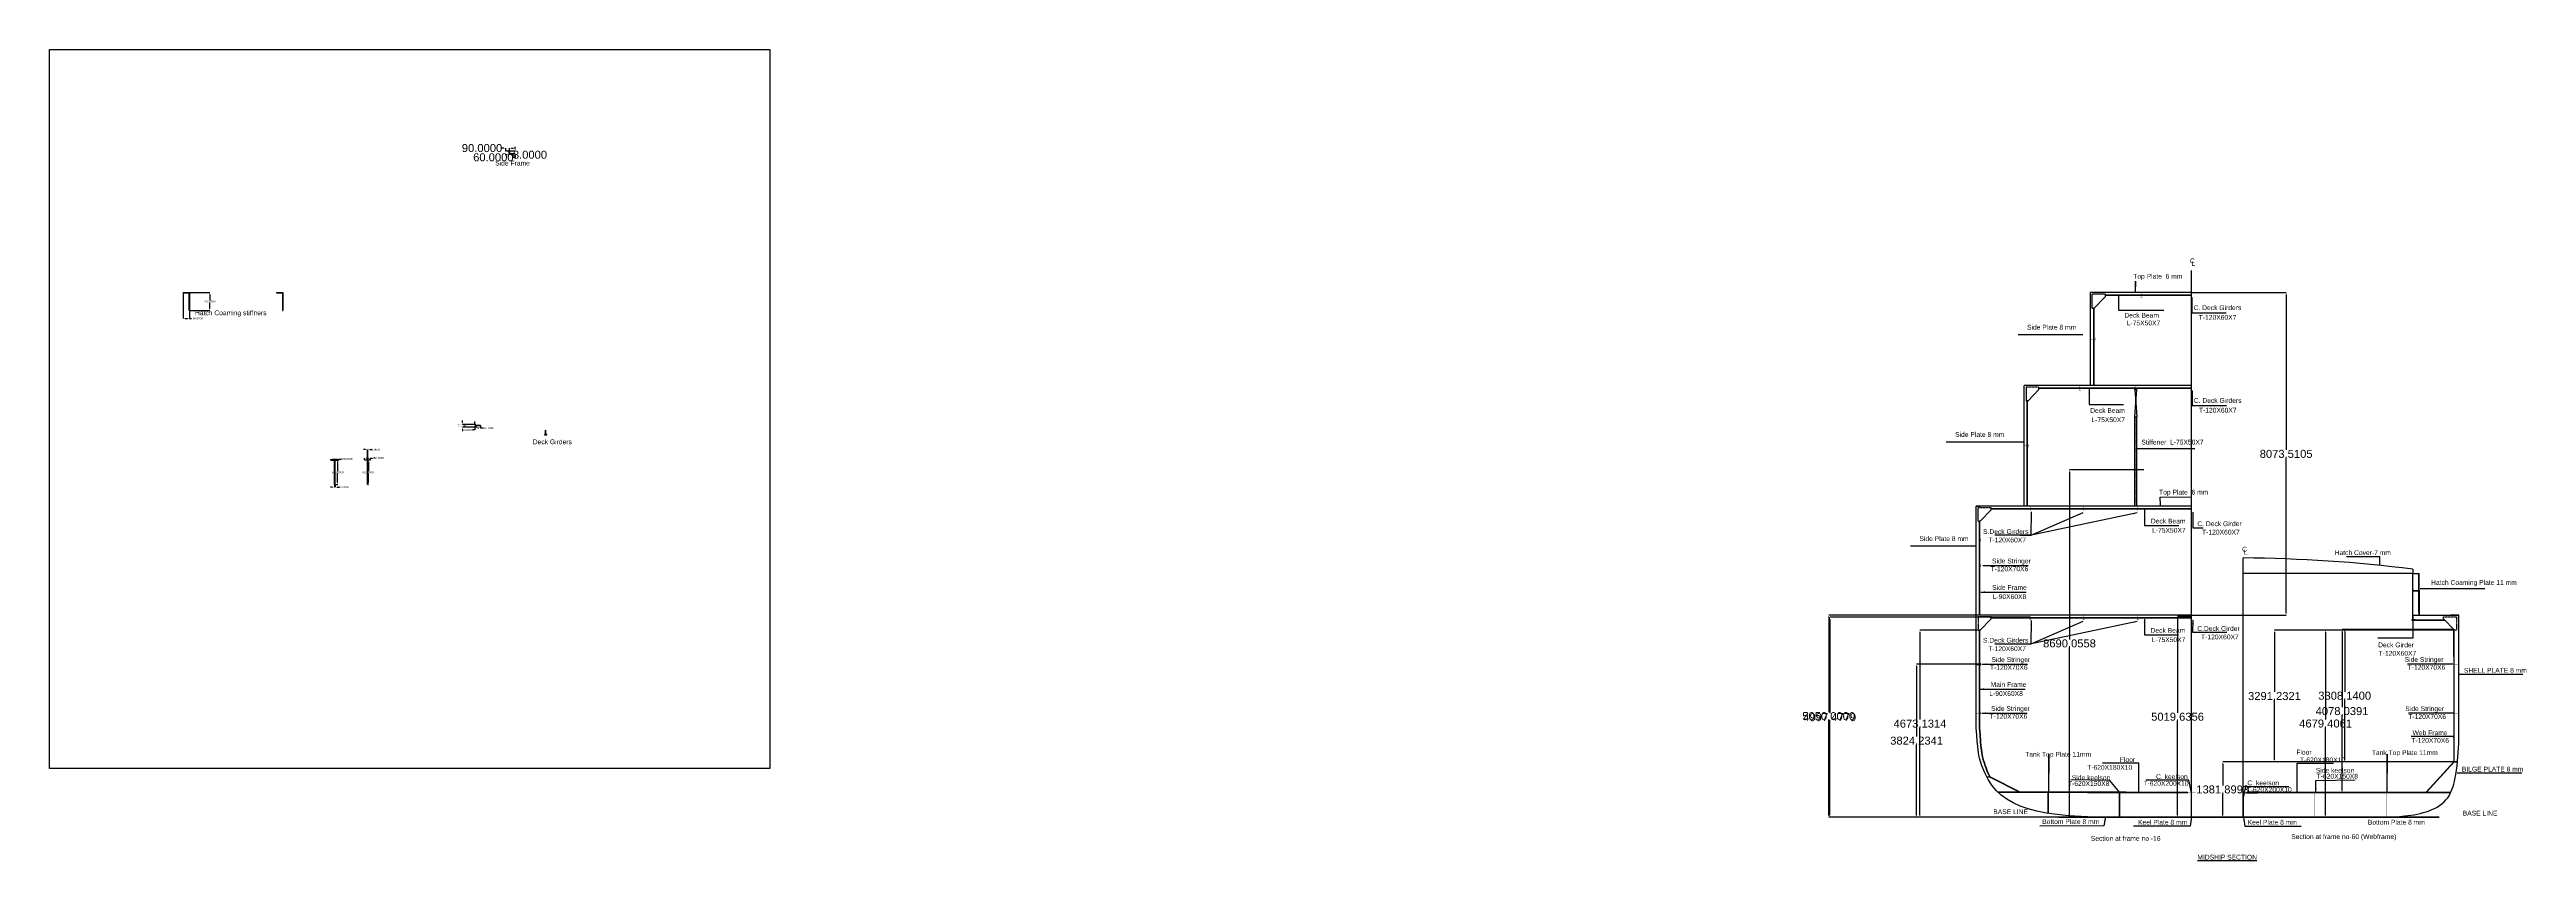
# Model space of a CAD drawing. Header units: inches. Extents: x 22 to 61945, y 36 to 20327.
import ezdxf
from ezdxf.enums import TextEntityAlignment as Align

# ---------------------------------------------------------------- set-up
doc = ezdxf.new("R2010")
doc.units = ezdxf.units.IN
doc.header["$MEASUREMENT"] = 0
doc.linetypes.add('DASHED', pattern=[0.75, 0.5, -0.25])
doc.layers.get('Defpoints').update_dxf_attribs({"lineweight": 13})
doc.styles.get("Standard").update_dxf_attribs({"font": 'arial.ttf'})
doc.dimstyles.get("Standard").update_dxf_attribs({"dimtxt": 200, "dimasz": 50, "dimexe": 0.18, "dimexo": 0.0625, "dimgap": 0.09, "dimtad": 0, "dimtih": 1, "dimtoh": 1, "dimdec": 4, "dimzin": 0, "dimdsep": 46, "dimtxsty": 'Standard', "dimcen": 50, "dimadec": 0, "dimazin": 0, "dimtfac": 1, "dimtdec": 4, "dimtofl": 0, "dimtmove": 0, "dimatfit": 3, "dimfxl": 1, "dimtolj": 1, "dimtzin": 0, "dimarcsym": 0})

# ---------------------------------------------------------------- blocks, each defined once
blk = doc.blocks.new('*D22')
at = {"color": 0, "lineweight": -2, "transparency": 16777216}
for p, q in [((7054, 10061), (7054, 10081)), ((7104, 10081), (7204, 10081)), ((7254, 10061), (7254, 10081)), ((7254, 10081), (7304, 10081)), ((53573, 6142), (53223, 6142)), ((53223, 6092), (53223, 3734)), ((53223, 1172), (53223, 3530)), ((53573, 1122), (53223, 1122))]:
    blk.add_line(p, q, dxfattribs=at)
at = {"color": 0, "transparency": 16777216}
for points in [[(7104, 10089), (7104, 10072), (7054, 10081)], [(7204, 10089), (7204, 10072), (7254, 10081)], [(53215, 6092), (53231, 6092), (53223, 6142)], [(53215, 1172), (53231, 1172), (53223, 1122)]]:
    blk.add_solid(points, dxfattribs=at)
at = {"layer": 'Defpoints', "color": 0, "transparency": 16777216}
for p in [(7054, 10061), (7254, 10081), (7254, 10061), (53223, 6142), (53573, 6142), (53573, 1122)]:
    blk.add_point(p, dxfattribs=at)
at = {"color": 0, "transparency": 16777216, "attachment_point": 5}
for s, insert, char_height in [('\\A1;200.0000', (7447, 10081), 50), ('\\A1;5019.6356', (53223, 3632), 200)]:
    blk.add_mtext(s, dxfattribs=dict(at, insert=insert, char_height=char_height))
blk = doc.blocks.new('*D23')
at = {"color": 0, "lineweight": -2, "transparency": 16777216}
for p, q in [((7159, 10061), (7225, 10061)), ((7224, 10011), (7224, 9777)), ((7159, 9441), (7225, 9441)), ((7224, 9491), (7224, 9726)), ((48270, 5795), (46783, 5795)), ((46783, 5745), (46783, 3561)), ((46783, 1172), (46783, 3356)), ((48270, 1122), (46783, 1122))]:
    blk.add_line(p, q, dxfattribs=at)
at = {"color": 0, "transparency": 16777216}
for points in [[(7216, 10011), (7233, 10011), (7224, 10061)], [(7216, 9491), (7233, 9491), (7224, 9441)], [(46775, 5745), (46792, 5745), (46783, 5795)], [(46775, 1172), (46792, 1172), (46783, 1122)]]:
    blk.add_solid(points, dxfattribs=at)
at = {"layer": 'Defpoints', "color": 0, "transparency": 16777216}
for p in [(7159, 10061), (7224, 10061), (7159, 9441), (48270, 5795), (46783, 1122), (48270, 1122)]:
    blk.add_point(p, dxfattribs=at)
at = {"color": 0, "transparency": 16777216, "attachment_point": 5}
for s, insert, char_height in [('\\A1;620.0000', (7224, 9751), 50), ('\\A1;4673.1314', (46783, 3459), 200)]:
    blk.add_mtext(s, dxfattribs=dict(at, insert=insert, char_height=char_height))
blk = doc.blocks.new('*D24')
at = {"color": 0, "lineweight": -2, "transparency": 16777216}
for p, q in [((7099, 9377), (7049, 9377)), ((7149, 9441), (7149, 9377)), ((7159, 9441), (7159, 9377)), ((7209, 9377), (7259, 9377)), ((60132, 5812), (57400, 5812)), ((57401, 5762), (57401, 4260)), ((57401, 2554), (57401, 4056)), ((60132, 2504), (57400, 2504))]:
    blk.add_line(p, q, dxfattribs=at)
at = {"color": 0, "transparency": 16777216}
for points in [[(7099, 9385), (7099, 9368), (7149, 9377)], [(7209, 9385), (7209, 9368), (7159, 9377)], [(57392, 5762), (57409, 5762), (57401, 5812)], [(57392, 2554), (57409, 2554), (57401, 2504)]]:
    blk.add_solid(points, dxfattribs=at)
at = {"layer": 'Defpoints', "color": 0, "transparency": 16777216}
for p in [(7149, 9441), (7159, 9441), (7159, 9377), (60132, 5812), (57401, 2504), (60132, 2504)]:
    blk.add_point(p, dxfattribs=at)
at = {"color": 0, "transparency": 16777216, "attachment_point": 5}
for s, insert, char_height in [('\\A1;10.0000', (7379, 9377), 50), ('\\A1;3308.1400', (57401, 4158), 200)]:
    blk.add_mtext(s, dxfattribs=dict(at, insert=insert, char_height=char_height))
blk = doc.blocks.new('*D25')
at = {"color": 0, "lineweight": -2, "transparency": 16777216}
for p, q in [((7976, 10061), (7995, 10061)), ((7995, 10011), (7995, 9777)), ((7976, 9441), (7995, 9441)), ((7995, 9491), (7995, 9726)), ((60132, 5812), (57335, 5812)), ((57335, 5762), (57335, 3875)), ((57335, 1784), (57335, 3671)), ((60051, 1734), (57335, 1734))]:
    blk.add_line(p, q, dxfattribs=at)
at = {"color": 0, "transparency": 16777216}
for points in [[(7986, 10011), (8003, 10011), (7995, 10061)], [(7986, 9491), (8003, 9491), (7995, 9441)], [(57326, 5762), (57343, 5762), (57335, 5812)], [(57326, 1784), (57343, 1784), (57335, 1734)]]:
    blk.add_solid(points, dxfattribs=at)
at = {"layer": 'Defpoints', "color": 0, "transparency": 16777216}
for p in [(7976, 10061), (7976, 9441), (7995, 9441), (57335, 5812), (60132, 5812), (60051, 1734)]:
    blk.add_point(p, dxfattribs=at)
at = {"color": 0, "transparency": 16777216, "attachment_point": 5}
for s, insert, char_height in [('\\A1;620.0000', (7995, 9751), 50), ('\\A1;4078.0391', (57335, 3773), 200)]:
    blk.add_mtext(s, dxfattribs=dict(at, insert=insert, char_height=char_height))
blk = doc.blocks.new('*D26')
at = {"color": 0, "lineweight": -2, "transparency": 16777216}
for p, q in [((7897, 10061), (7897, 10105)), ((7947, 10105), (7997, 10105)), ((8047, 10061), (8047, 10105)), ((8047, 10105), (8097, 10105)), ((48188, 6172), (44501, 6172)), ((44501, 6122), (44501, 3749)), ((44501, 1172), (44501, 3545)), ((48705, 1122), (44501, 1122))]:
    blk.add_line(p, q, dxfattribs=at)
at = {"color": 0, "transparency": 16777216}
for points in [[(7947, 10113), (7947, 10097), (7897, 10105)], [(7997, 10113), (7997, 10097), (8047, 10105)], [(44492, 6122), (44509, 6122), (44501, 6172)], [(44492, 1172), (44509, 1172), (44501, 1122)]]:
    blk.add_solid(points, dxfattribs=at)
at = {"layer": 'Defpoints', "color": 0, "transparency": 16777216}
for p in [(7897, 10061), (8047, 10105), (8047, 10061), (48188, 6172), (44501, 1122), (48705, 1122)]:
    blk.add_point(p, dxfattribs=at)
at = {"color": 0, "transparency": 16777216, "attachment_point": 5}
for s, insert, char_height in [('\\A1;150.0000', (8237, 10105), 50), ('\\A1;5050.0000', (44501, 3647), 200)]:
    blk.add_mtext(s, dxfattribs=dict(at, insert=insert, char_height=char_height))
blk = doc.blocks.new('*D27')
at = {"color": 0, "lineweight": -2, "transparency": 16777216}
for p, q in [((7918, 10318), (7868, 10318)), ((7968, 10053), (7968, 10318)), ((7976, 10053), (7976, 10318)), ((8026, 10318), (8076, 10318)), ((48301, 4946), (46699, 4946)), ((46699, 4896), (46699, 3137)), ((46699, 1172), (46699, 2932)), ((48301, 1122), (46699, 1122))]:
    blk.add_line(p, q, dxfattribs=at)
at = {"color": 0, "transparency": 16777216}
for points in [[(7918, 10326), (7918, 10310), (7968, 10318)], [(8026, 10326), (8026, 10310), (7976, 10318)], [(46691, 4896), (46708, 4896), (46699, 4946)], [(46691, 1172), (46708, 1172), (46699, 1122)]]:
    blk.add_solid(points, dxfattribs=at)
at = {"layer": 'Defpoints', "color": 0, "transparency": 16777216}
for p in [(7968, 10053), (7976, 10318), (7976, 10053), (48301, 4946), (46699, 1122), (48301, 1122)]:
    blk.add_point(p, dxfattribs=at)
at = {"color": 0, "transparency": 16777216, "attachment_point": 5}
for s, insert, char_height in [('\\A1;8.0000', (8180, 10318), 50), ('\\A1;3824.2341', (46699, 3034), 200)]:
    blk.add_mtext(s, dxfattribs=dict(at, insert=insert, char_height=char_height))
blk = doc.blocks.new('*D28')
at = {"color": 0, "lineweight": -2, "transparency": 16777216}
for p, q in [((10676, 10916), (10676, 10859)), ((10726, 10859), (10746, 10859)), ((10796, 10916), (10796, 10859)), ((10796, 10859), (10846, 10859)), ((49534, 6120), (44527, 6120)), ((44527, 6070), (44527, 3723)), ((44527, 1172), (44527, 3519)), ((49534, 1122), (44527, 1122))]:
    blk.add_line(p, q, dxfattribs=at)
at = {"color": 0, "transparency": 16777216}
for points in [[(10726, 10868), (10726, 10851), (10676, 10859)], [(10746, 10868), (10746, 10851), (10796, 10859)], [(44519, 6070), (44535, 6070), (44527, 6120)], [(44519, 1172), (44535, 1172), (44527, 1122)]]:
    blk.add_solid(points, dxfattribs=at)
at = {"layer": 'Defpoints', "color": 0, "transparency": 16777216}
for p in [(10676, 10916), (10796, 10916), (10796, 10859), (49534, 6120), (44527, 1122), (49534, 1122)]:
    blk.add_point(p, dxfattribs=at)
at = {"color": 0, "transparency": 16777216, "attachment_point": 5}
for s, insert, char_height in [('\\A1;120.0000', (10986, 10859), 50), ('\\A1;4997.4779', (44527, 3621), 200)]:
    blk.add_mtext(s, dxfattribs=dict(at, insert=insert, char_height=char_height))
blk = doc.blocks.new('*D17')
at = {"color": 0, "lineweight": -2, "transparency": 16777216}
for p, q in [((10650, 10810), (10600, 10810)), ((10650, 10966), (10650, 11016)), ((10796, 10916), (10650, 10916)), ((10796, 10910), (10650, 10910)), ((10650, 10860), (10650, 10810))]:
    blk.add_line(p, q, dxfattribs=at)
at = {"color": 0, "transparency": 16777216}
for points in [[(10642, 10966), (10658, 10966), (10650, 10916)], [(10642, 10860), (10658, 10860), (10650, 10910)]]:
    blk.add_solid(points, dxfattribs=at)
at = {"layer": 'Defpoints', "color": 0, "transparency": 16777216}
for p in [(10650, 10910), (10796, 10916), (10796, 10910)]:
    blk.add_point(p, dxfattribs=at)
at = {"color": 0, "transparency": 16777216, "insert": (10496, 10810), "char_height": 50, "attachment_point": 5}
blk.add_mtext('\\A1;6.0000', dxfattribs=at)
blk = doc.blocks.new('*D18')
at = {"color": 0, "lineweight": -2, "transparency": 16777216}
for p, q in [((10682, 10948), (10346, 10948)), ((10682, 10878), (10346, 10878)), ((10347, 10998), (10347, 11048)), ((10347, 10828), (10347, 10778))]:
    blk.add_line(p, q, dxfattribs=at)
at = {"color": 0, "transparency": 16777216}
for points in [[(10338, 10998), (10355, 10998), (10347, 10948)], [(10338, 10828), (10355, 10828), (10347, 10878)]]:
    blk.add_solid(points, dxfattribs=at)
at = {"layer": 'Defpoints', "color": 0, "transparency": 16777216}
for p in [(10347, 10948), (10682, 10948), (10682, 10878)]:
    blk.add_point(p, dxfattribs=at)
at = {"color": 0, "transparency": 16777216, "insert": (10347, 10913), "char_height": 50, "attachment_point": 5}
blk.add_mtext('\\A1;70.0000', dxfattribs=at)
blk = doc.blocks.new('*D29')
at = {"color": 0, "lineweight": -2, "transparency": 16777216}
for p, q in [((3519, 14247), (4026, 14247)), ((3519, 13797), (4026, 13797)), ((4026, 14197), (4026, 14048)), ((4026, 13847), (4026, 13997)), ((52383, 9812), (50520, 9812)), ((50521, 9762), (50521, 5569)), ((50521, 1172), (50521, 5365)), ((52383, 1122), (50520, 1122))]:
    blk.add_line(p, q, dxfattribs=at)
at = {"color": 0, "transparency": 16777216}
for points in [[(4017, 14197), (4034, 14197), (4026, 14247)], [(4017, 13847), (4034, 13847), (4026, 13797)], [(50512, 9762), (50529, 9762), (50521, 9812)], [(50512, 1172), (50529, 1172), (50521, 1122)]]:
    blk.add_solid(points, dxfattribs=at)
at = {"layer": 'Defpoints', "color": 0, "transparency": 16777216}
for p in [(3519, 14247), (3519, 13797), (4026, 13797), (50521, 9812), (52383, 9812), (52383, 1122)]:
    blk.add_point(p, dxfattribs=at)
at = {"color": 0, "transparency": 16777216, "attachment_point": 5}
for s, insert, char_height in [('\\A1;450.0000', (4026, 14022), 50), ('\\A1;8690.0558', (50521, 5467), 200)]:
    blk.add_mtext(s, dxfattribs=dict(at, insert=insert, char_height=char_height))
blk = doc.blocks.new('*D30')
at = {"color": 0, "lineweight": -2, "transparency": 16777216}
for p, q in [((3359, 14244), (3359, 13598)), ((3519, 14244), (3519, 13598)), ((53573, 14246), (55938, 14246)), ((55937, 14196), (55937, 10311)), ((3409, 13598), (3469, 13598)), ((3519, 13598), (3569, 13598)), ((55937, 6222), (55937, 10107)), ((53573, 6172), (55938, 6172))]:
    blk.add_line(p, q, dxfattribs=at)
at = {"color": 0, "transparency": 16777216}
for points in [[(55929, 14196), (55946, 14196), (55937, 14246)], [(3409, 13607), (3409, 13590), (3359, 13598)], [(3469, 13607), (3469, 13590), (3519, 13598)], [(55929, 6222), (55946, 6222), (55937, 6172)]]:
    blk.add_solid(points, dxfattribs=at)
at = {"layer": 'Defpoints', "color": 0, "transparency": 16777216}
for p in [(3359, 14244), (3519, 14244), (53573, 14246), (55937, 14246), (3519, 13598), (53573, 6172)]:
    blk.add_point(p, dxfattribs=at)
at = {"color": 0, "transparency": 16777216, "attachment_point": 5}
for s, insert, char_height in [('\\A1;160.0000', (3709, 13598), 50), ('\\A1;8073.5105', (55937, 10209), 200)]:
    blk.add_mtext(s, dxfattribs=dict(at, insert=insert, char_height=char_height))
blk = doc.blocks.new('*D19')
at = {"color": 0, "lineweight": -2, "transparency": 16777216}
for p, q in [((11517, 17789), (11660, 17789)), ((11517, 17729), (11660, 17729)), ((11660, 17629), (11610, 17629)), ((11660, 17839), (11660, 17889)), ((11660, 17679), (11660, 17629)), ((58558, 5802), (56923, 5802)), ((56924, 5752), (56924, 3564)), ((56924, 1172), (56924, 3360)), ((58558, 1122), (56923, 1122))]:
    blk.add_line(p, q, dxfattribs=at)
at = {"color": 0, "transparency": 16777216}
for points in [[(11651, 17839), (11668, 17839), (11660, 17789)], [(11651, 17679), (11668, 17679), (11660, 17729)], [(56915, 5752), (56932, 5752), (56924, 5802)], [(56915, 1172), (56932, 1172), (56924, 1122)]]:
    blk.add_solid(points, dxfattribs=at)
at = {"layer": 'Defpoints', "color": 0, "transparency": 16777216}
for p in [(11517, 17789), (11517, 17729), (11660, 17729), (56924, 5802), (58558, 5802), (58558, 1122)]:
    blk.add_point(p, dxfattribs=at)
at = {"color": 0, "transparency": 16777216, "char_height": 200, "attachment_point": 5}
for s, insert in [('\\A1;60.0000', (11117, 17629)), ('\\A1;4679.4061', (56924, 3462))]:
    blk.add_mtext(s, dxfattribs=dict(at, insert=insert))
blk = doc.blocks.new('*D20')
at = {"color": 0, "lineweight": -2, "transparency": 16777216}
for p, q in [((11377, 17860), (11327, 17860)), ((11427, 17789), (11427, 17860)), ((11517, 17789), (11517, 17860)), ((11567, 17860), (11617, 17860)), ((60198, 5795), (55645, 5795)), ((55645, 5745), (55645, 4252)), ((55645, 2554), (55645, 4047)), ((60222, 2504), (55645, 2504))]:
    blk.add_line(p, q, dxfattribs=at)
at = {"color": 0, "transparency": 16777216}
for points in [[(11377, 17868), (11377, 17851), (11427, 17860)], [(11567, 17868), (11567, 17851), (11517, 17860)], [(55637, 5745), (55654, 5745), (55645, 5795)], [(55637, 2554), (55654, 2554), (55645, 2504)]]:
    blk.add_solid(points, dxfattribs=at)
at = {"layer": 'Defpoints', "color": 0, "transparency": 16777216}
for p in [(11427, 17860), (11427, 17789), (11517, 17789), (55645, 5795), (60198, 5795), (60222, 2504)]:
    blk.add_point(p, dxfattribs=at)
at = {"color": 0, "transparency": 16777216, "char_height": 200, "attachment_point": 5}
for s, insert in [('\\A1;90.0000', (10834, 17860)), ('\\A1;3291.2321', (55645, 4150))]:
    blk.add_mtext(s, dxfattribs=dict(at, insert=insert))
blk = doc.blocks.new('*D21')
at = {"color": 0, "lineweight": -2, "transparency": 16777216}
for p, q in [((11459, 17693), (11409, 17693)), ((11509, 17729), (11509, 17693)), ((11517, 17729), (11517, 17693)), ((11567, 17693), (11617, 17693)), ((59761, 2504), (54351, 2504)), ((54351, 2454), (54351, 1915)), ((54351, 1172), (54351, 1711)), ((59761, 1122), (54351, 1122))]:
    blk.add_line(p, q, dxfattribs=at)
at = {"color": 0, "transparency": 16777216}
for points in [[(11459, 17702), (11459, 17685), (11509, 17693)], [(11567, 17702), (11567, 17685), (11517, 17693)], [(54342, 2454), (54359, 2454), (54351, 2504)], [(54342, 1172), (54359, 1172), (54351, 1122)]]:
    blk.add_solid(points, dxfattribs=at)
at = {"layer": 'Defpoints', "color": 0, "transparency": 16777216}
for p in [(11509, 17729), (11517, 17729), (11517, 17693), (54351, 2504), (59761, 2504), (59761, 1122)]:
    blk.add_point(p, dxfattribs=at)
at = {"color": 0, "transparency": 16777216, "char_height": 200, "attachment_point": 5}
for s, insert in [('\\A1;8.0000', (12032, 17693)), ('\\A1;1381.8993', (54351, 1813))]:
    blk.add_mtext(s, dxfattribs=dict(at, insert=insert))

msp = doc.modelspace()

# ---------------------------------------------------------------- hatches: boundary and pattern name
h = msp.add_hatch(color=6)
h.dxf.hatch_style = 1
h.paths.add_polyline_path([(11516.70202, 17789.01082), (11426.70202, 17789.01082), (11426.70202, 17781.01082), (11508.70202, 17781.01082), (11508.70202, 17729.01082), (11516.70202, 17729.01082)])
h = msp.add_hatch(color=6)
h.dxf.hatch_style = 1
h.paths.add_polyline_path([(5857.70223, 14247.4143), (5697.70223, 14247.4143), (5697.70223, 14236.4143), (5846.70223, 14236.4143), (5846.70223, 13797.4143), (5857.70223, 13797.4143)])
h = msp.add_hatch(color=6)
h.dxf.hatch_style = 1
h.paths.add_polyline_path([(52282.54478, 14125.67123), (52319.23571, 14125.67123), (52342.54478, 14125.67123), (52342.54478, 14132.67123), (52316.04478, 14132.67123), (52316.04478, 14245.67123), (52309.04478, 14245.67123), (52309.04478, 14132.67123), (52282.54478, 14132.67123)])
h = msp.add_hatch(color=6)
h.dxf.hatch_style = 1
h.paths.add_polyline_path([(53545.04478, 14125.67123), (53581.73571, 14125.67123), (53605.04478, 14125.67123), (53605.04478, 14132.67123), (53578.54478, 14132.67123), (53578.54478, 14245.67123), (53571.54478, 14245.67123), (53571.54478, 14132.67123), (53545.04478, 14132.67123)])
h = msp.add_hatch(color=6)
h.dxf.hatch_style = 1
h.paths.add_polyline_path([(51162.38824, 13085.76984), (51162.38824, 13079.76984), (51048.38824, 13079.76984), (51048.38824, 13085.76984)])
h.paths.add_polyline_path([(51168.38824, 13079.76984), (51168.38824, 13047.76984), (51162.38824, 13047.76984), (51162.38824, 13079.76984)])
h.paths.add_polyline_path([(51168.38824, 13085.76984), (51168.38824, 13082.76984), (51168.38824, 13079.76984), (51162.38824, 13079.76984), (51162.38824, 13085.76984)])
h.paths.add_polyline_path([(51168.38824, 13117.76984), (51168.38824, 13085.76984), (51162.38824, 13085.76984), (51162.38824, 13117.76984)])
h = msp.add_hatch(color=6)
h.dxf.hatch_style = 1
h.paths.add_polyline_path([(51162.38824, 13084.84285), (51162.38824, 13078.84285), (51048.38824, 13078.84285), (51048.38824, 13084.84285)])
h.paths.add_polyline_path([(51168.38824, 13078.84285), (51168.38824, 13046.84285), (51162.38824, 13046.84285), (51162.38824, 13078.84285)])
h.paths.add_polyline_path([(51168.38824, 13084.84285), (51168.38824, 13081.84285), (51168.38824, 13078.84285), (51162.38824, 13078.84285), (51162.38824, 13084.84285)])
h.paths.add_polyline_path([(51168.38824, 13116.84285), (51168.38824, 13084.84285), (51162.38824, 13084.84285), (51162.38824, 13116.84285)])
h = msp.add_hatch(color=6)
h.dxf.hatch_style = 1
h.paths.add_polyline_path([(50751.34836, 11798.37644), (50788.03929, 11798.37644), (50811.34836, 11798.37644), (50811.34836, 11805.37644), (50784.84836, 11805.37644), (50784.84836, 11918.37644), (50777.84836, 11918.37644), (50777.84836, 11805.37644), (50751.34836, 11805.37644)])
h = msp.add_hatch(color=6)
h.dxf.hatch_style = 1
h.paths.add_polyline_path([(52147.34836, 11798.37644), (52184.03929, 11798.37644), (52207.34836, 11798.37644), (52207.34836, 11805.37644), (52180.84836, 11805.37644), (52180.84836, 11918.37644), (52173.84836, 11918.37644), (52173.84836, 11805.37644), (52147.34836, 11805.37644)])
h = msp.add_hatch(color=6)
h.dxf.hatch_style = 1
h.paths.add_polyline_path([(53543.34836, 11798.37644), (53580.03929, 11798.37644), (53603.34836, 11798.37644), (53603.34836, 11805.37644), (53576.84836, 11805.37644), (53576.84836, 11918.37644), (53569.84836, 11918.37644), (53569.84836, 11805.37644), (53543.34836, 11805.37644)])
h = msp.add_hatch(color=6)
h.dxf.hatch_style = 1
h.paths.add_polyline_path([(10682.10254, 10915.93157), (10682.10254, 10909.93157), (10796.10254, 10909.93157), (10796.10254, 10915.93157)])
h.paths.add_polyline_path([(10676.10254, 10909.93157), (10676.10254, 10877.93157), (10682.10254, 10877.93157), (10682.10254, 10909.93157)])
h.paths.add_polyline_path([(10676.10254, 10915.93157), (10676.10254, 10912.93157), (10676.10254, 10909.93157), (10682.10254, 10909.93157), (10682.10254, 10915.93157)])
h.paths.add_polyline_path([(10676.10254, 10947.93157), (10676.10254, 10915.93157), (10682.10254, 10915.93157), (10682.10254, 10947.93157)])
h = msp.add_hatch(color=6)
h.dxf.hatch_style = 1
h.paths.add_polyline_path([(12398.11426, 10683.3968), (12434.80519, 10683.3968), (12458.11426, 10683.3968), (12458.11426, 10690.3968), (12431.61426, 10690.3968), (12431.61426, 10803.3968), (12424.61426, 10803.3968), (12424.61426, 10690.3968), (12398.11426, 10690.3968)])
h = msp.add_hatch(color=6)
h.dxf.hatch_style = 1
h.paths.add_polyline_path([(7158.52406, 10051.4016), (7148.52406, 10051.4016), (7148.52406, 9441.4016), (7158.52406, 9441.4016)])
h.paths.add_polyline_path([(7253.52406, 10061.4016), (7158.52406, 10061.4016), (7158.52406, 10051.4016), (7253.52406, 10051.4016)])
h.paths.add_polyline_path([(7158.52406, 10061.4016), (7148.52406, 10061.4016), (7148.52406, 10051.4016), (7158.52406, 10051.4016)])
h.paths.add_polyline_path([(7148.52406, 10061.4016), (7101.02406, 10061.4016), (7053.52406, 10061.4016), (7053.52406, 10051.4016), (7148.52406, 10051.4016)])
h = msp.add_hatch(color=6)
h.dxf.hatch_style = 1
h.paths.add_polyline_path([(8047.14043, 10061.4016), (7976.12291, 10061.4016), (7976.12291, 10053.4016), (8047.14043, 10053.4016)])
h.paths.add_polyline_path([(7968.14043, 10061.4016), (7897.14043, 10061.4016), (7897.14043, 10053.4016), (7968.14043, 10053.4016)])
h = msp.add_hatch(color=6)
h.dxf.hatch_style = 1
h.paths.add_polyline_path([(7976.12291, 10061.4016), (7968.14043, 10061.4016), (7968.14043, 10053.4016), (7976.12291, 10053.4016)])
h = msp.add_hatch(color=6)
h.dxf.hatch_style = 1
h.paths.add_polyline_path([(7976.14043, 10053.4016), (7968.14043, 10053.4016), (7968.14043, 9441.4016), (7976.14043, 9441.4016)])
h = msp.add_hatch(color=6)
h.dxf.hatch_style = 1
h.paths.add_polyline_path([(49498.40632, 10416.42979), (49498.40632, 10410.42979), (49384.40632, 10410.42979), (49384.40632, 10416.42979)])
h.paths.add_polyline_path([(49504.40632, 10410.42979), (49504.40632, 10378.42979), (49498.40632, 10378.42979), (49498.40632, 10410.42979)])
h.paths.add_polyline_path([(49504.40632, 10416.42979), (49504.40632, 10413.42979), (49504.40632, 10410.42979), (49498.40632, 10410.42979), (49498.40632, 10416.42979)])
h.paths.add_polyline_path([(49504.40632, 10448.42979), (49504.40632, 10416.42979), (49498.40632, 10416.42979), (49498.40632, 10448.42979)])
h = msp.add_hatch(color=6)
h.dxf.hatch_style = 1
h.paths.add_polyline_path([(49498.40632, 10415.5028), (49498.40632, 10409.5028), (49384.40632, 10409.5028), (49384.40632, 10415.5028)])
h.paths.add_polyline_path([(49504.40632, 10409.5028), (49504.40632, 10377.5028), (49498.40632, 10377.5028), (49498.40632, 10409.5028)])
h.paths.add_polyline_path([(49504.40632, 10415.5028), (49504.40632, 10412.5028), (49504.40632, 10409.5028), (49498.40632, 10409.5028), (49498.40632, 10415.5028)])
h.paths.add_polyline_path([(49504.40632, 10447.5028), (49504.40632, 10415.5028), (49498.40632, 10415.5028), (49498.40632, 10447.5028)])
h = msp.add_hatch(color=6)
h.dxf.hatch_style = 1
h.paths.add_polyline_path([(49504.59836, 8785.13644), (49541.28929, 8785.13644), (49564.59836, 8785.13644), (49564.59836, 8792.13644), (49538.09836, 8792.13644), (49538.09836, 8905.13644), (49531.09836, 8905.13644), (49531.09836, 8792.13644), (49504.59836, 8792.13644)])
h = msp.add_hatch(color=6)
h.dxf.hatch_style = 1
h.paths.add_polyline_path([(50850.84836, 8785.13644), (50887.53929, 8785.13644), (50910.84836, 8785.13644), (50910.84836, 8792.13644), (50884.34836, 8792.13644), (50884.34836, 8905.13644), (50877.34836, 8905.13644), (50877.34836, 8792.13644), (50850.84836, 8792.13644)])
h = msp.add_hatch(color=6)
h.dxf.hatch_style = 1
h.paths.add_polyline_path([(52197.09836, 8785.13644), (52233.78929, 8785.13644), (52257.09836, 8785.13644), (52257.09836, 8792.13644), (52230.59836, 8792.13644), (52230.59836, 8905.13644), (52223.59836, 8905.13644), (52223.59836, 8792.13644), (52197.09836, 8792.13644)])
h = msp.add_hatch(color=6)
h.dxf.hatch_style = 1
h.paths.add_polyline_path([(53543.34836, 8785.13714), (53580.03929, 8785.13714), (53603.34836, 8785.13714), (53603.34836, 8792.13714), (53576.84836, 8792.13714), (53576.84836, 8905.13714), (53569.84836, 8905.13714), (53569.84836, 8792.13714), (53543.34836, 8792.13714)])
h = msp.add_hatch(color=6)
h.dxf.hatch_style = 1
h.paths.add_polyline_path([(48302.36827, 8057.8253), (48302.36827, 8051.8253), (48188.36827, 8051.8253), (48188.36827, 8057.8253)])
h.paths.add_polyline_path([(48308.36827, 8051.8253), (48308.36827, 8019.8253), (48302.36827, 8019.8253), (48302.36827, 8051.8253)])
h.paths.add_polyline_path([(48308.36827, 8057.8253), (48308.36827, 8054.8253), (48308.36827, 8051.8253), (48302.36827, 8051.8253), (48302.36827, 8057.8253)])
h.paths.add_polyline_path([(48308.36827, 8089.8253), (48308.36827, 8057.8253), (48302.36827, 8057.8253), (48302.36827, 8089.8253)])
h = msp.add_hatch(color=6)
h.dxf.hatch_style = 1
h.paths.add_polyline_path([(48302.36827, 7416.6557), (48302.36827, 7410.6557), (48188.36827, 7410.6557), (48188.36827, 7416.6557)])
h.paths.add_polyline_path([(48308.36827, 7410.6557), (48308.36827, 7378.6557), (48302.36827, 7378.6557), (48302.36827, 7410.6557)])
h.paths.add_polyline_path([(48308.36827, 7416.6557), (48308.36827, 7413.6557), (48308.36827, 7410.6557), (48302.36827, 7410.6557), (48302.36827, 7416.6557)])
h.paths.add_polyline_path([(48308.36827, 7448.6557), (48308.36827, 7416.6557), (48302.36827, 7416.6557), (48302.36827, 7448.6557)])
h = msp.add_hatch(color=6)
h.dxf.hatch_style = 1
h.paths.add_polyline_path([(49504.59836, 6052.16069), (49541.28929, 6052.16069), (49564.59836, 6052.16069), (49564.59836, 6059.16069), (49538.09836, 6059.16069), (49538.09836, 6172.16069), (49531.09836, 6172.16069), (49531.09836, 6059.16069), (49504.59836, 6059.16069)])
h = msp.add_hatch(color=6)
h.dxf.hatch_style = 1
h.paths.add_polyline_path([(50850.84836, 6052.16069), (50887.53929, 6052.16069), (50910.84836, 6052.16069), (50910.84836, 6059.16069), (50884.34836, 6059.16069), (50884.34836, 6172.16069), (50877.34836, 6172.16069), (50877.34836, 6059.16069), (50850.84836, 6059.16069)])
h = msp.add_hatch(color=6)
h.dxf.hatch_style = 1
h.paths.add_polyline_path([(52197.09836, 6052.16069), (52233.78929, 6052.16069), (52257.09836, 6052.16069), (52257.09836, 6059.16069), (52230.59836, 6059.16069), (52230.59836, 6172.16069), (52223.59836, 6172.16069), (52223.59836, 6059.16069), (52197.09836, 6059.16069)])
h = msp.add_hatch(color=6)
h.dxf.hatch_style = 1
h.paths.add_polyline_path([(53543.34836, 6052.16069), (53580.03929, 6052.16069), (53603.34836, 6052.16069), (53603.34836, 6059.16069), (53576.84836, 6059.16069), (53576.84836, 6172.16069), (53569.84836, 6172.16069), (53569.84836, 6059.16069), (53543.34836, 6059.16069)])
h = msp.add_hatch(color=6)
h.dxf.hatch_style = 1
h.paths.add_polyline_path([(59077.35259, 6052.16069), (59114.04352, 6052.16069), (59137.35259, 6052.16069), (59137.35259, 6059.16069), (59110.85259, 6059.16069), (59110.85259, 6172.16069), (59103.85259, 6172.16069), (59103.85259, 6059.16069), (59077.35259, 6059.16069)])
h = msp.add_hatch(color=6)
h.dxf.hatch_style = 1
h.paths.add_polyline_path([(48302.36827, 4949.46801), (48302.36827, 4943.46801), (48188.36827, 4943.46801), (48188.36827, 4949.46801)])
h.paths.add_polyline_path([(48308.36827, 4943.46801), (48308.36827, 4911.46801), (48302.36827, 4911.46801), (48302.36827, 4943.46801)])
h.paths.add_polyline_path([(48308.36827, 4949.46801), (48308.36827, 4946.46801), (48308.36827, 4943.46801), (48302.36827, 4943.46801), (48302.36827, 4949.46801)])
h.paths.add_polyline_path([(48308.36827, 4981.46801), (48308.36827, 4949.46801), (48302.36827, 4949.46801), (48302.36827, 4981.46801)])
h = msp.add_hatch(color=6)
h.dxf.hatch_style = 1
h.paths.add_polyline_path([(60138.41831, 4949.67379), (60138.41831, 4943.67379), (60252.41831, 4943.67379), (60252.41831, 4949.67379)])
h.paths.add_polyline_path([(60132.41831, 4943.67379), (60132.41831, 4911.67379), (60138.41831, 4911.67379), (60138.41831, 4943.67379)])
h.paths.add_polyline_path([(60132.41831, 4949.67379), (60132.41831, 4946.67379), (60132.41831, 4943.67379), (60138.41831, 4943.67379), (60138.41831, 4949.67379)])
h.paths.add_polyline_path([(60132.41831, 4981.67379), (60132.41831, 4949.67379), (60138.41831, 4949.67379), (60138.41831, 4981.67379)])
h = msp.add_hatch(color=6)
h.dxf.hatch_style = 1
h.paths.add_polyline_path([(48302.36245, 3727.54288), (48302.36245, 3721.54288), (48188.36245, 3721.54288), (48188.36245, 3727.54288)])
h.paths.add_polyline_path([(48308.36245, 3721.54288), (48308.36245, 3689.54288), (48302.36245, 3689.54288), (48302.36245, 3721.54288)])
h.paths.add_polyline_path([(48308.36245, 3727.54288), (48308.36245, 3724.54288), (48308.36245, 3721.54288), (48302.36245, 3721.54288), (48302.36245, 3727.54288)])
h.paths.add_polyline_path([(48308.36245, 3759.54288), (48308.36245, 3727.54288), (48302.36245, 3727.54288), (48302.36245, 3759.54288)])
h = msp.add_hatch(color=6)
h.dxf.hatch_style = 1
h.paths.add_polyline_path([(60138.2531, 3727.31555), (60138.2531, 3721.31555), (60252.2531, 3721.31555), (60252.2531, 3727.31555)])
h.paths.add_polyline_path([(60132.2531, 3721.31555), (60132.2531, 3689.31555), (60138.2531, 3689.31555), (60138.2531, 3721.31555)])
h.paths.add_polyline_path([(60132.2531, 3727.31555), (60132.2531, 3724.31555), (60132.2531, 3721.31555), (60138.2531, 3721.31555), (60138.2531, 3727.31555)])
h.paths.add_polyline_path([(60132.2531, 3759.31555), (60132.2531, 3727.31555), (60138.2531, 3727.31555), (60138.2531, 3759.31555)])
h = msp.add_hatch(color=6)
h.dxf.hatch_style = 1
h.paths.add_polyline_path([(49987.98923, 1734.16097), (50058.95034, 1734.16097), (50058.95034, 1742.16069), (49983.95034, 1742.16069), (49908.95034, 1742.16069), (49908.95034, 1734.16097), (49979.98923, 1734.16097), (49979.98923, 1215.20643), (49987.98923, 1213.93035)])
h = msp.add_hatch(color=6)
h.dxf.hatch_style = 1
h.paths.add_polyline_path([(51699.95034, 1742.16069), (51770.96786, 1742.16069), (51770.96786, 1734.16069), (51699.95034, 1734.16069)])
h.paths.add_polyline_path([(51778.95034, 1742.16069), (51849.95034, 1742.16069), (51849.95034, 1734.16069), (51778.95034, 1734.16069)])
h = msp.add_hatch(color=6)
h.dxf.hatch_style = 1
h.paths.add_polyline_path([(51770.95034, 1734.16069), (51778.95034, 1734.16069), (51778.95034, 1122.16069), (51770.95034, 1122.16069)])
h = msp.add_hatch(color=6)
h.dxf.hatch_style = 1
h.paths.add_polyline_path([(51770.96786, 1742.16069), (51778.95034, 1742.16069), (51778.95034, 1734.16069), (51770.96786, 1734.16069)])
h = msp.add_hatch(color=6)
h.dxf.hatch_style = 1
h.paths.add_polyline_path([(53578.3762, 1732.16069), (53568.3762, 1732.16069), (53568.3762, 1122.16069), (53578.3762, 1122.16069)])
h.paths.add_polyline_path([(53673.3762, 1742.16069), (53578.3762, 1742.16069), (53578.3762, 1732.16069), (53673.3762, 1732.16069)])
h.paths.add_polyline_path([(53578.3762, 1742.16069), (53568.3762, 1742.16069), (53568.3762, 1732.16069), (53578.3762, 1732.16069)])
h.paths.add_polyline_path([(53568.3762, 1742.16069), (53520.8762, 1742.16069), (53473.3762, 1742.16069), (53473.3762, 1732.16069), (53568.3762, 1732.16069)])
h = msp.add_hatch(color=6)
h.dxf.hatch_style = 1
h.paths.add_polyline_path([(54867.41831, 1732.16069), (54857.41831, 1732.16069), (54857.41831, 1122.16069), (54867.41831, 1122.16069)])
h.paths.add_polyline_path([(54962.41831, 1742.16069), (54867.41831, 1742.16069), (54867.41831, 1732.16069), (54962.41831, 1732.16069)])
h.paths.add_polyline_path([(54867.41831, 1742.16069), (54857.41831, 1742.16069), (54857.41831, 1732.16069), (54867.41831, 1732.16069)])
h.paths.add_polyline_path([(54857.41831, 1742.16069), (54809.91831, 1742.16069), (54762.41831, 1742.16069), (54762.41831, 1732.16069), (54857.41831, 1732.16069)])
h = msp.add_hatch(color=6)
h.dxf.hatch_style = 1
h.paths.add_polyline_path([(56731.73177, 1742.19822), (56660.71426, 1742.19822), (56660.71426, 1734.19822), (56731.73177, 1734.19822)])
h.paths.add_polyline_path([(56652.73177, 1742.19822), (56581.73177, 1742.19822), (56581.73177, 1734.19822), (56652.73177, 1734.19822)])
h = msp.add_hatch(color=6)
h.dxf.hatch_style = 1
h.paths.add_polyline_path([(56660.71426, 1742.19822), (56652.73177, 1742.19822), (56652.73177, 1734.19822), (56660.71426, 1734.19822)])
h = msp.add_hatch(color=6)
h.dxf.hatch_style = 1
h.paths.add_polyline_path([(56660.73177, 1734.19822), (56652.73177, 1734.19822), (56652.73177, 1122.19822), (56660.73177, 1122.19822)])
h = msp.add_hatch(color=6)
h.dxf.hatch_style = 1
h.paths.add_polyline_path([(58526.73177, 1742.19822), (58455.71426, 1742.19822), (58455.71426, 1734.19822), (58526.73177, 1734.19822)])
h.paths.add_polyline_path([(58447.73177, 1742.19822), (58376.73177, 1742.19822), (58376.73177, 1734.19822), (58447.73177, 1734.19822)])
h = msp.add_hatch(color=6)
h.dxf.hatch_style = 1
h.paths.add_polyline_path([(58455.71426, 1742.19822), (58447.73177, 1742.19822), (58447.73177, 1734.19822), (58455.71426, 1734.19822)])
h = msp.add_hatch(color=6)
h.dxf.hatch_style = 1
h.paths.add_polyline_path([(58455.73177, 1734.19822), (58447.73177, 1734.19822), (58447.73177, 1122.19822), (58455.73177, 1122.19822)])

# ---------------------------------------------------------------- linework, layer by layer
for p, q in [((11426.70202, 17789.01082), (11516.70202, 17789.01082)), ((11426.70202, 17781.01082), (11426.70202, 17789.01082)), ((11508.70202, 17781.01082), (11426.70202, 17781.01082)), ((11508.70202, 17729.01082), (11508.70202, 17781.01082)), ((11516.70202, 17729.01082), (11508.70202, 17729.01082)), ((11516.70202, 17789.01082), (11516.70202, 17729.01082)), ((3358.86775, 14247.4143), (3518.86775, 14247.4143)), ((3358.86775, 14247.4143), (3358.86775, 14240.4143)), ((3518.86775, 14247.4143), (3518.86775, 13797.4143)), ((5697.70223, 14247.4143), (5857.70223, 14247.4143)), ((5697.70223, 14247.4143), (5697.70223, 14236.4143)), ((5857.70223, 14247.4143), (5857.70223, 13797.4143)), ((53573.3762, 14245.67123), (51048.39617, 14245.67123)), ((51048.39617, 11918.37644), (51048.39617, 14245.67123)), ((53573.3762, 14245.67123), (51048.39617, 14245.67123)), ((53573.3762, 14245.67123), (51048.39617, 14245.67123)), ((53573.3762, 14245.67123), (53573.3762, 14795.45007)), ((53573.3762, 11918.37644), (53573.3762, 14245.67123)), ((3358.86775, 14236.4143), (3507.86775, 14236.4143)), ((3507.86775, 14236.4143), (3507.86775, 13797.4143)), ((3518.86775, 13797.4143), (3507.86775, 13797.4143)), ((5697.70223, 14236.4143), (5846.70223, 14236.4143)), ((5846.70223, 14236.4143), (5846.70223, 13797.4143)), ((5846.70223, 13797.4143), (5857.70223, 13797.4143)), ((51088.51997, 13855.79888), (51088.51997, 14202.99879)), ((51138.39617, 13855.79888), (51118.39617, 13855.79888)), ((51130.39617, 11918.37644), (51130.39617, 13855.79888)), ((51421.72762, 14150.70355), (51138.39617, 13855.79888)), ((51138.39617, 11918.37644), (51138.39617, 13855.79888)), ((53573.3762, 14177.67123), (51421.72762, 14177.67123)), ((51421.72762, 14150.70355), (51421.72762, 14170.70763)), ((53573.3762, 14170.67123), (51421.72762, 14170.67123)), ((49384.41425, 8906.06413), (49384.41425, 11919.30343)), ((53573.3762, 11918.37644), (49384.41425, 11918.37644)), ((53573.3762, 11918.37644), (49384.41425, 11918.37644)), ((49757.74571, 11824.33575), (49483.29987, 11538.67965)), ((53573.3762, 11850.37644), (49757.74571, 11850.37644)), ((49757.74571, 11824.33575), (49757.74571, 11844.33983)), ((53573.3762, 11843.37644), (49757.74571, 11843.37644)), ((52150.10075, 11817.63137), (52150.10075, 11843.37644)), ((52150.10075, 11817.63137), (52207.10075, 11137.05137)), ((52150.10075, 11137.05137), (52207.10075, 11817.63137)), ((52150.10075, 11817.63137), (52207.10075, 11817.63137)), ((52207.10075, 11817.63137), (52207.10075, 11843.37644)), ((53573.3762, 8905.13714), (53573.3762, 11918.37644)), ((49483.29987, 11538.67965), (49463.29987, 11538.67965)), ((49466.41425, 8906.06413), (49466.41425, 11538.67965)), ((49474.41425, 8906.06413), (49474.41425, 11538.67965)), ((10796.10254, 10915.93157), (10676.10254, 10915.93157)), ((12424.61426, 10690.3968), (12398.11426, 10690.3968)), ((12398.11426, 10690.3968), (12398.11426, 10683.3968)), ((12398.11426, 10683.3968), (12434.80519, 10683.3968)), ((12424.61426, 10690.3968), (12424.61426, 10803.3968)), ((12424.61426, 10803.3968), (12431.61426, 10803.3968)), ((12431.61426, 10690.3968), (12431.61426, 10803.3968)), ((12458.11426, 10690.3968), (12431.61426, 10690.3968)), ((12431.61426, 10683.3968), (12458.11426, 10683.3968)), ((12458.11426, 10683.3968), (12458.11426, 10690.3968)), ((52150.10075, 11137.05137), (52207.10075, 11137.05137)), ((7148.52406, 10061.4016), (7053.52406, 10061.4016)), ((7053.52406, 10061.4016), (7053.52406, 10051.4016)), ((7053.52406, 10051.4016), (7253.52406, 10051.4016)), ((7253.52406, 10061.4016), (7101.02406, 10061.4016)), ((7148.52406, 9441.4016), (7148.52406, 10061.4016)), ((7158.52406, 9441.4016), (7158.52406, 10061.4016)), ((7253.52406, 10051.4016), (7253.52406, 10061.4016)), ((7897.14043, 10061.4016), (8047.14043, 10061.4016)), ((7968.14043, 10053.4016), (7897.14043, 10053.4016)), ((7968.14043, 9441.4016), (7968.14043, 10061.4016)), ((7968.14043, 10053.4016), (7976.12291, 10053.4016)), ((8047.14043, 10053.4016), (7976.12291, 10053.4016)), ((7976.14043, 9441.4016), (7976.14043, 10061.4016)), ((7158.52406, 9441.4016), (7148.52406, 9441.4016)), ((7976.14043, 9441.4016), (7968.14043, 9441.4016)), ((53573.3762, 8905.13714), (48188.3762, 8905.13714)), ((48188.3762, 4566.51964), (48188.3762, 8905.13714)), ((48188.3762, 8905.13714), (48278.3762, 8905.13714)), ((48188.3762, 8897.13714), (48188.3762, 8905.13714)), ((48188.3762, 8905.13714), (48278.3762, 8905.13714)), ((48188.3762, 8897.13714), (48188.3762, 8905.13714)), ((53573.3762, 8905.13714), (48188.3762, 8905.13714)), ((48233.3762, 8905.13714), (48188.3762, 8905.13714)), ((48237.38562, 8524.51336), (48237.38562, 8862.4647)), ((48561.70766, 8810.16946), (48287.26182, 8524.51336)), ((53573.3762, 8837.13714), (48561.70766, 8837.13714)), ((48561.70766, 8810.16946), (48561.70766, 8830.17354)), ((53573.3762, 8830.13714), (48561.70766, 8830.13714)), ((53573.3762, 8905.13714), (48802.69785, 8905.13714)), ((53573.3762, 8905.13714), (53573.3762, 9012.18814)), ((53573.3762, 4566.51964), (53573.3762, 8905.13714)), ((48287.26182, 8524.51336), (48267.26182, 8524.51336)), ((48270.3762, 6172.16069), (48270.3762, 8524.51336)), ((48278.3762, 6172.16069), (48278.3762, 8524.51336)), ((54862.41831, 1122.16069), (54862.41831, 7604.79511)), ((54862.41831, 7604.79511), (54867.41831, 7604.79511)), ((59103.85259, 7325.28188), (59103.85259, 7219.45257)), ((59103.85259, 7121.77032), (59103.85259, 7114.77032)), ((59103.85259, 6815.4668), (59103.85259, 6808.4668)), ((59252.08223, 6245.80663), (59252.08223, 7219.45257)), ((59263.85259, 6245.80663), (59263.85259, 7219.45257)), ((59103.85259, 6792.13868), (59263.85259, 6792.13868)), ((59103.85259, 6792.13868), (59103.85259, 6781.13868)), ((59103.85259, 6781.13868), (59252.85259, 6781.13868)), ((59252.08223, 6245.80663), (59252.08223, 6172.16069)), ((59252.85259, 6781.13868), (59252.85259, 6342.13868)), ((59252.85259, 6342.13868), (59263.85259, 6342.13868)), ((59263.85259, 6792.13868), (59263.85259, 6342.13868)), ((59263.85259, 6695.80663), (59263.85259, 6245.80663)), ((59263.85259, 6245.80663), (59263.85259, 6172.16069)), ((53573.3762, 6172.16069), (48188.3762, 6172.16069)), ((48188.3762, 3357.96123), (48188.3762, 6172.16069)), ((48287.26182, 5795.29213), (48267.26182, 5795.29213)), ((48270.3762, 4566.51964), (48270.3762, 5795.29213)), ((48270.3762, 3357.96123), (48270.3762, 5795.29213)), ((48278.3762, 4566.51964), (48278.3762, 5795.29213)), ((48278.3762, 3357.96123), (48278.3762, 5795.29213)), ((48561.70766, 6080.94823), (48287.26182, 5795.29213)), ((53573.3762, 6104.16069), (48561.70766, 6104.16069)), ((48561.70766, 6080.94823), (48561.70766, 6100.95231)), ((53573.3762, 6097.16069), (48561.70766, 6097.16069)), ((53566.3762, 6172.16069), (53573.3762, 6172.16069)), ((59103.85259, 6059.16069), (59077.35259, 6059.16069)), ((59077.35259, 6059.16069), (59077.35259, 6052.16069)), ((59077.35259, 6052.16069), (59114.04352, 6052.16069)), ((59103.85259, 6172.16069), (59339.49327, 6172.16069)), ((59103.85259, 6172.16069), (59103.85259, 6052.16069)), ((59110.85259, 6172.16069), (59103.85259, 6172.16069)), ((59103.85259, 6059.16069), (59103.85259, 6172.16069)), ((59103.85259, 6172.16069), (59110.85259, 6172.16069)), ((59103.85259, 6052.16069), (59163.85259, 6052.16069)), ((59103.85259, 6052.16069), (59901.74466, 6052.16069)), ((59110.85259, 6059.16069), (59110.85259, 6172.16069)), ((59110.85259, 6059.16069), (59110.85259, 6172.16069)), ((59163.85259, 6059.16069), (59110.85259, 6059.16069)), ((59137.35259, 6059.16069), (59110.85259, 6059.16069)), ((59110.85259, 6052.16069), (59137.35259, 6052.16069)), ((59137.35259, 6052.16069), (59137.35259, 6059.16069)), ((59163.85259, 6059.16069), (59895.01937, 6059.16069)), ((59339.49327, 6172.16069), (60163.61924, 6172.16069)), ((59874.08686, 6080.94823), (60148.53269, 5795.29213)), ((60163.61924, 6172.16069), (60043.61924, 6172.16069)), ((60132.28831, 5137.95992), (60132.28831, 5812.20004)), ((60252.41831, 6172.47379), (60132.41831, 6172.47379)), ((60157.48924, 6172.16069), (60252.41831, 6172.16069)), ((48188.36827, 4949.46801), (48308.36827, 4949.46801)), ((48188.36827, 4943.46801), (48308.36827, 4943.46801)), ((60132.28831, 4946.05745), (60138.41831, 4946.05745)), ((60138.41831, 3787.55732), (60138.41831, 3857.55732)), ((60132.41831, 3098.98501), (60132.41831, 3133.98501)), ((60132.41831, 3098.98501), (60132.41831, 3133.98501)), ((60138.41831, 3133.98501), (60132.41831, 3133.98501)), ((60132.41831, 3098.98501), (60132.41831, 3063.98501)), ((60132.41831, 3098.98501), (60132.41831, 3063.98501)), ((60138.41831, 3063.98501), (60138.41831, 3133.98501)), ((60132.28831, 2504.06001), (59438.57256, 1744.47226)), ((60138.41831, 2504.06001), (59444.70256, 1744.47226)), ((60132.28831, 2504.06001), (60222.46829, 2504.06001)), ((60132.41831, 3063.98501), (60138.41831, 3063.98501)), ((48451.01111, 2126.23297), (48533.00595, 2126.24286)), ((48535.72758, 2118.52799), (48455.25246, 2118.15388)), ((48535.72758, 2118.52799), (49277.22538, 1742.18001)), ((48540.90536, 2126.43572), (48541.47279, 2126.44957)), ((48541.47279, 2126.44957), (49299.33796, 1742.18001)), ((50818.64331, 1742.18001), (48733.44949, 1742.18001)), ((49979.98923, 1734.16097), (48741.75809, 1734.16097)), ((50055.25042, 1742.18001), (49776.0464, 1742.18001)), ((49908.95034, 1734.16069), (49908.95034, 1742.16069)), ((49908.95034, 1742.16069), (49983.95034, 1742.16069)), ((49979.98923, 1734.16069), (49908.95034, 1734.16069)), ((49976.04423, 1734.16097), (49979.98923, 1734.16097)), ((49979.98923, 1734.16097), (49979.98923, 1215.20643)), ((49983.95034, 1742.16069), (50058.95034, 1742.16069)), ((50968.87048, 1734.16097), (49987.98923, 1734.16097)), ((49987.98923, 1734.16097), (49987.98923, 1213.92052)), ((50058.95034, 1734.16069), (49987.98923, 1734.16069)), ((50058.95034, 1742.16069), (50058.95034, 1734.16069)), ((51927.26654, 1742.16069), (50818.64331, 1742.18001)), ((50968.87048, 1734.16097), (51458.90323, 1734.16097)), ((51458.90323, 1734.16097), (51670.6475, 1734.16097)), ((51670.6475, 1734.16097), (52629.2265, 1734.16097)), ((51770.95034, 1122.16069), (51770.95034, 1742.16069)), ((51778.95034, 1122.16069), (51778.95034, 1742.16069)), ((51927.26654, 1742.16069), (52154.06846, 1742.16069)), ((51927.26654, 1742.16069), (53470.50032, 1742.16069)), ((52629.2265, 1734.16097), (53473.36884, 1732.15387)), ((53473.33258, 1732.15396), (53473.33258, 1742.15396)), ((54862.41831, 1122.16069), (54862.41831, 1742.16069)), ((54867.41831, 1122.16069), (54867.41831, 1742.16069)), ((54962.3443, 1732.16069), (54962.3443, 1742.16069)), ((54962.3443, 1732.16069), (55219.48586, 1732.16069)), ((55114.48586, 1742.16069), (54962.3678, 1742.16069)), ((55219.48586, 1742.16069), (55066.98586, 1742.16069)), ((55219.48586, 1742.16069), (56328.1091, 1742.18001)), ((55219.48586, 1732.16069), (56177.88192, 1734.40719)), ((56177.88192, 1734.16097), (60050.72434, 1734.16097)), ((56328.1091, 1742.18001), (60054.47199, 1742.18001)), ((57154.97693, 1734.18001), (57083.992, 1734.18001)), ((57154.97693, 1734.18001), (57162.95941, 1734.18001)), ((57233.97693, 1734.18001), (57162.95941, 1734.18001)), ((51192.4162, 1122.16069), (53573.3762, 1122.16069)), ((53573.3762, 1122.16069), (54862.41831, 1122.16069)), ((58389.41831, 1122.16069), (54882.61924, 1122.16069)), ((58414.61924, 1122.16069), (54892.61924, 1122.16069))]:
    msp.add_line(p, q)
at = {"ltscale": 0.5}
for p, q in [((51421.72762, 14202.99879), (51088.51997, 14202.99879)), ((51088.51997, 13855.79888), (51118.39617, 13855.79888)), ((49433.42367, 11876.63099), (49433.42367, 11538.67965)), ((49433.42367, 11538.67965), (49463.29987, 11538.67965)), ((52150.12513, 8905.42823), (52150.12513, 11143.92823)), ((52207.10075, 8905.13714), (52207.10075, 11137.05137))]:
    msp.add_line(p, q, dxfattribs=at)
at = {"linetype": 'DASHED', "ltscale": 0.5}
for p, q in [((51421.72762, 14170.70763), (51421.72762, 14202.99879)), ((49757.74571, 11876.63099), (49433.42367, 11876.63099)), ((49757.74571, 11844.33983), (49757.74571, 11876.63099)), ((52197.10075, 8905.13714), (52197.10075, 11137.05137)), ((48561.70766, 8862.4647), (48237.38562, 8862.4647)), ((48561.70766, 8830.17354), (48561.70766, 8862.4647)), ((48237.38562, 8524.51336), (48267.26182, 8524.51336)), ((48237.38562, 6133.24346), (48237.38562, 5795.29213)), ((48561.70766, 6133.24346), (48237.38562, 6133.24346)), ((48237.38562, 5795.29213), (48267.26182, 5795.29213)), ((48561.70766, 6100.95231), (48561.70766, 6133.24346)), ((59874.08686, 6133.24346), (60198.40889, 6133.24346)), ((59874.08686, 6080.94823), (59874.08686, 6133.24346)), ((60198.40889, 5795.29213), (60148.53269, 5795.29213)), ((60198.40889, 6133.24346), (60198.40889, 5795.29213))]:
    msp.add_line(p, q, dxfattribs=at)
at = {"color": 7}
msp.add_line((53573.3762, 1122.16069), (53573.3762, 7253.49694), dxfattribs=at)
at = {"color": 7, "ltscale": 0.5}
for p, q in [((59103.85259, 7219.45257), (54862.41831, 7219.45257)), ((57988.06059, 1122.16069), (48704.95857, 1122.16069)), ((50248.40645, 1122.16069), (59761.03688, 1122.16069)), ((50477.93485, 1122.16069), (59761.03688, 1122.16069)), ((50477.93485, 1122.16069), (59761.03688, 1122.16069))]:
    msp.add_line(p, q, dxfattribs=at)
at = {"color": 7, "ltscale": 5}
for p, q in [((59103.85259, 6172.16069), (59103.85259, 7219.45257)), ((59103.85259, 7219.45257), (59263.85259, 7219.45257)), ((60132.28831, 5137.95992), (60132.28831, 2504.06001))]:
    msp.add_line(p, q, dxfattribs=at)
at = {"color": 7, "lineweight": 20, "ltscale": 0.5}
for p, q in [((60138.41831, 5805.81965), (60138.41831, 2512.12357)), ((60138.41831, 5137.95992), (60138.41831, 2504.06001))]:
    msp.add_line(p, q, dxfattribs=at)
msp.add_lwpolyline([(18030.30887, 2338.79433), (21.62244, 2338.79433), (21.62244, 20327.07296), (18030.30887, 20327.07296)], close=True)
at = {"color": 7, "ltscale": 0.5}
msp.add_arc((54582.25002, -28961.80459), 36567.71164, 82.8971903884, 89.5531821826, dxfattribs=at)
msp.add_open_spline([(58389.41831, 1122.16069), (58558.20626, 1122.16069), (59106.60444, 1146.99822), (59950.55951, 1346.8407), (60214.07057, 2205.18321), (60237.43838, 2665.99358), (60252.41831, 2961.39614), (60252.41831, 4031.65099), (60252.41831, 5101.90584), (60252.41831, 6172.16069)], degree=3, knots=[0, 0, 0, 0, 516.8900533069, 1679.3946210656, 2180.111431615, 3074.3437726087, 3074.3437726087, 3074.3437726087, 3075.2346992428, 3075.2346992428, 3075.2346992428, 3075.2346992428])
at = {"color": 0}
for points, knots in [([(52006.82818, 1122.16069), (51700.45138, 1116.11458), (51416.71864, 1116.11408), (51155.63551, 1122.16069), (49260.43519, 1166.05296), (48493.84511, 1562.0958), (48225.81906, 2797.5757), (48188.3762, 3357.96123)], [0.5492800151, 0.5492800151, 0.5492800151, 0.5492800151, 0.8745945907, 0.8745945907, 0.8745945907, 3.2360504493, 3.454333688, 3.454333688, 3.454333688, 3.454333688]), ([(48533.00595, 2126.24286), (48460.81371, 2264.63577), (48370.62739, 2508.05744), (48307.81906, 2797.5757), (48270.3762, 3357.96123)], [2.84980619411, 2.84980619411, 2.84980619411, 2.84980619411, 3.23605044932, 3.45433368795, 3.45433368795, 3.45433368795, 3.45433368795]), ([(48540.90536, 2126.43572), (48468.76019, 2264.78025), (48378.60875, 2508.14336), (48315.81906, 2797.5757), (48278.3762, 3357.96123)], [2.84998559877, 2.84998559877, 2.84998559877, 2.84998559877, 3.23605044932, 3.45433368795, 3.45433368795, 3.45433368795, 3.45433368795])]:
    msp.add_open_spline(points, degree=3, knots=knots, dxfattribs=at)

# ---------------------------------------------------------------- texts
at = {"color": 7, "ltscale": 0.5}
for s, p in [('Side Frame', (11596.5631, 17484.24978)), ('C', (53591.34867, 15040.76639)), ('L', (53620.04492, 14970.6882)), ('Hatch Coaming stiffners', (4552.09865, 13738.68204)), ('C. Deck Girders', (54220.4736, 13867.87151)), ('T-120X60X7', (54222.54955, 13624.80019)), ('Side Plate 8 mm', (50073.47901, 13378.77561)), ('C. Deck Girders', (54224.37433, 11545.42631)), ('T-120X60X7', (54226.45028, 11302.355)), ('Deck Girders', (12591.37367, 10510.98481)), ('Side Plate 8 mm', (48275.32654, 10694.89889)), ('Side Plate 8 mm', (47382.89186, 8088.97248)), ('S.Deck Girders', (48927.62628, 8266.29394)), ('T-120X60X7', (48962.83101, 8056.0189)), ('C. Deck Girder', (54270.98726, 8461.8058)), ('T-120X60X7', (54306.192, 8251.53076)), ('Side Stringer', (49069.01616, 7529.87491)), ('C', (54895.73688, 7824.31367)), ('L', (54924.43314, 7754.23547)), ('Hatch Cover-7 mm', (57853.03288, 7737.60039)), ('T-120X70X6', (49019.23908, 7334.13984)), ('Side Frame', (49021.13971, 6867.28007)), ('Hatch Coaming Plate 11 mm', (60632.244, 6992.33005)), ('L-90X60X8', (49019.54822, 6638.80671)), ('S.Deck Girders', (48925.99918, 5546.12456)), ('C.Deck Girder', (54245.89998, 5840.12543)), ('T-120X60X7', (54281.10472, 5629.85039)), ('T-120X60X7', (48961.20391, 5335.84953)), ('Side Stringer', (49053.07159, 5064.20502)), ('Deck Girder', (58684.0984, 5430.34423)), ('T-120X60X7', (58719.30313, 5220.0692)), ('Side Stringer', (59383.54051, 5065.34845)), ('T-120X70X6', (49003.29451, 4868.46995)), ('Main Frame', (48996.08084, 4440.28489)), ('T-120X70X6', (59445.64077, 4869.61338)), ('SHELL PLATE 8 mm', (61168.71875, 4793.85989)), ('L-90X60X8', (48935.39685, 4213.39622)), ('Side Stringer', (49045.44021, 3839.39129)), ('Side Stringer', (59400.59598, 3834.17792)), ('T-120X70X6', (48995.66313, 3643.65622)), ('T-120X70X6', (59462.69624, 3638.44285)), ('T-120X70X6', (59538.33125, 3041.22809)), ('Web Frame', (59535.26348, 3231.89854)), ('Tank Top Plate 11mm', (50236.86083, 2694.54148)), ('Tank Top Plate 11mm', (50236.86083, 2694.54148)), ('Floor', (51971.25355, 2560.52228)), ('Floor', (56382.61709, 2746.23203)), ('T-620X180X10', (56847.3802, 2552.90817)), ('Tank Top Plate 11mm', (58903.24116, 2734.4924)), ('T-620X150X8', (51001.18825, 1962.012)), ('Side keelson', (51059.37776, 2108.81162)), ('T-620X180X10', (51525.95749, 2367.19841)), ('T-620X200X10', (52933.13186, 1966.45196)), ('C. keelson', (53080.73017, 2133.65386)), ('T-620X200X10', (55512.88453, 1810.38801)), ('C. keelson', (55364.30394, 1977.58991)), ('Side keelson', (57158.4491, 2291.69101)), ('T-620X150X8', (57216.01353, 2144.89139)), ('BILGE PLATE 8 mm', (61099.81157, 2322.46155)), ('BASE LINE', (49049.5447, 1255.71939)), ('BASE LINE', (60785.63617, 1220.02708)), ('Bottom Plate 8 mm', (50551.37776, 1009.07575)), ('Section at frame no -16', (51925.51321, 588.11538)), ('Keel Plate 8 mm', (52848.73617, 992.81516)), ('Keel Plate 8 mm', (55590.45097, 992.81516)), ('Section at frame no-60 (Webframe)', (57378.31842, 634.19051)), ('Bottom Plate 8 mm', (58692.48406, 993.85182)), ('%%UMIDSHIP SECTION', (54462.05102, 119.98898))]:
    msp.add_text(s, height=120, dxfattribs=at).set_placement(p, align=Align.MIDDLE_CENTER)
at = {"ltscale": 0.5}
for s, p in [('Top Plate  6 mm', (52728.54929, 14654.15121)), ('Deck Beam', (52324.64208, 13678.25234)), ('L-75X50X7', (52370.54304, 13485.81974)), ('Deck Beam', (51471.74721, 11295.40559)), ('L-75X50X7', (51488.67996, 11064.37639)), ('Stiffener  L-75X50X7', (53095.12872, 10503.17941)), ('Top Plate  6 mm', (53375.35856, 9252.72179)), ('Deck Beam', (52988.3868, 8528.52066)), ('L-75X50X7', (53005.31955, 8297.49146)), ('Deck Beam', (52981.04105, 5792.46628)), ('L-75X50X7', (52997.97379, 5561.43708))]:
    msp.add_text(s, height=120, dxfattribs=at).set_placement(p, align=Align.MIDDLE_CENTER)

# ---------------------------------------------------------------- dimensions: what is measured, and where the dimension line sits
for base, p1, p2, picture, middle in [((11426.70202, 17859.8039), (11516.70202, 17789.01082), (11426.70202, 17789.01082), '*D20', (10834.11543, 17859.8039)), ((11516.70202, 17693.25934), (11508.70202, 17729.01082), (11516.70202, 17729.01082), '*D21', (12031.73063, 17693.25934))]:
    dim = msp.add_linear_dim(base=base, p1=p1, p2=p2, dimstyle='Standard')
    dim.commit()
    dim.dimension.update_dxf_attribs({"geometry": picture, "text_midpoint": middle})
dim = msp.add_linear_dim(base=(11659.71766, 17729.01082), p1=(11516.70202, 17789.01082), p2=(11516.70202, 17729.01082), angle=90, dimstyle='Standard')
dim.commit()
dim.dimension.update_dxf_attribs({"geometry": '*D19', "text_midpoint": (11116.58537, 17629.01082)})
for base, p1, p2, picture, middle in [((3518.86775, 13598.40441), (3358.86775, 14243.9143), (3518.86775, 14243.9143), '*D30', (3709.15215, 13598.40441)), ((10796.10254, 10859.34927), (10676.10254, 10915.93157), (10796.10254, 10915.93157), '*D28', (10986.38695, 10859.34927)), ((7253.52406, 10080.82565), (7053.52406, 10061.4016), (7253.52406, 10061.4016), '*D22', (7446.58814, 10080.82565)), ((7976.14043, 10318.09911), (7968.14043, 10053.4016), (7976.14043, 10053.4016), '*D27', (8179.96508, 10318.09911)), ((8047.14043, 10105.01908), (7897.14043, 10061.4016), (8047.14043, 10061.4016), '*D26', (8237.42484, 10105.01908)), ((7158.52406, 9376.81974), (7148.52406, 9441.4016), (7158.52406, 9441.4016), '*D24', (7379.38487, 9376.81974))]:
    dim = msp.add_linear_dim(base=base, p1=p1, p2=p2, dimstyle='Standard', override={"dimtxt": 50})
    dim.commit()
    dim.dimension.update_dxf_attribs({"geometry": picture, "text_midpoint": middle})
for base, p1, p2, picture, middle in [((4025.50261, 13797.4143), (3518.86775, 14247.4143), (3518.86775, 13797.4143), '*D29', (4025.50261, 14022.4143)), ((10346.62203, 10947.93625), (10682.11917, 10877.93625), (10682.11917, 10947.93625), '*D18', (10346.62203, 10912.93625)), ((10650.05138, 10909.93157), (10796.10254, 10915.93157), (10796.10254, 10909.93157), '*D17', (10496.12441, 10809.93157)), ((7224.44982, 10061.4016), (7158.52406, 9441.4016), (7158.52406, 10061.4016), '*D23', (7224.44982, 9751.4016)), ((7994.81622, 9441.4016), (7976.14043, 10061.4016), (7976.14043, 9441.4016), '*D25', (7994.81622, 9751.4016))]:
    dim = msp.add_linear_dim(base=base, p1=p1, p2=p2, angle=90, dimstyle='Standard', override={"dimtxt": 50})
    dim.commit()
    dim.dimension.update_dxf_attribs({"geometry": picture, "text_midpoint": middle})

# ---------------------------------------------------------------- leaders
at = {"color": 7}
for points in [[(52171.08826, 14244.32285), (52171.08826, 14529.34367), (52171.08826, 14386.83326)], [(50851.96091, 13187.82269), (49237.34173, 13187.82269)], [(49384.41425, 10503.94598), (47439.18926, 10503.94598)], [(49561.6714, 8757.38053), (49554.47823, 8171.9123), (48657.52034, 8171.9123)], [(50856.12609, 8733.75387), (49554.75775, 8168.19096), (49285.5727, 8168.17681)], [(52213.74518, 8731.43293), (49529.00256, 8168.17984), (49529.00256, 8168.19096)], [(48161.37376, 7898.01956), (46546.75458, 7898.01956)], [(48354.7537, 7416.20151), (49485.95295, 7416.20151)], [(59286.65956, 6838.07432), (60901.27875, 6838.07432)], [(48306.87725, 6753.60667), (49438.07651, 6753.60667)], [(49560.0443, 6037.21116), (49552.85112, 5451.74293), (48655.89324, 5451.74293)], [(50854.21947, 6017.30584), (49552.85112, 5451.74293), (49283.66608, 5451.72878)], [(52211.83856, 6014.98489), (49527.09594, 5451.73181), (49527.09593, 5451.74293)], [(59103.85259, 6052.16069), (59104.08159, 5601.82822), (58232.8789, 5601.82822)], [(48338.80913, 4950.53162), (49470.00838, 4950.53162)], [(60106.01843, 4951.67505), (58974.81917, 4951.67505)], [(48281.81838, 4326.61149), (49413.01763, 4326.61149)], [(60268.76286, 4695.39691), (61854.95248, 4695.39691)], [(48331.17774, 3725.71789), (49462.377, 3725.71789)], [(60123.0739, 3720.50453), (58991.87464, 3720.50453)], [(60132.28831, 3134.67904), (59061.91211, 3134.67904)], [(50002.35977, 1754.68864), (50002.35977, 2694.54148), (50002.35977, 2224.61506)], [(50002.35977, 1754.68864), (50002.35977, 2694.54148), (50002.35977, 2224.61506)], [(58463.63568, 1754.68864), (58463.63568, 2694.54148), (58463.63568, 2224.61506)], [(51773.11561, 1745.32895), (51530.75495, 2035.87269), (50554.79121, 2055.86779)], [(52255.69471, 1754.68864), (52255.69471, 2467.5703), (51344.00678, 2467.5703)], [(53574.13316, 1726.01359), (53505.08144, 2043.48911), (52429.99023, 2043.48911)], [(54862.41831, 1569.94964), (54931.47003, 1887.42516), (56006.56125, 1887.42516)], [(56210.30073, 1754.68864), (56210.30073, 2467.5703), (57121.98866, 2467.5703)], [(56682.96359, 1743.66573), (56682.69629, 2034.20947), (57658.66003, 2054.20456)], [(60214.07053, 2226.87424), (61828.68971, 2226.87424)], [(51416.71864, 1116.11408), (51379.64168, 901.64509), (49775.41039, 898.5328)], [(53573.3762, 1122.16069), (53535.39289, 898.54443), (52124.6352, 898.54443)], [(54867.41831, 1122.16069), (54905.40163, 898.54443), (56316.15932, 898.54443)]]:
    msp.add_leader(points, dimstyle='Standard', override={"dimasz": 100, "dimtad": 0}, dxfattribs=at)
for points in [[(51744.03172, 14154.40876), (51748.49966, 13801.87348), (52875.07165, 13801.87348)], [(53582.74656, 14111.24671), (53582.74656, 13742.6081), (54438.4137, 13742.6081)], [(51010.99276, 11840.22471), (51010.99276, 11449.07221), (51866.6599, 11449.07221)], [(53586.64728, 11788.80152), (53586.64728, 11420.16291), (54442.31443, 11420.16291)], [(52186.19471, 10343.77469), (53653.27128, 10343.77469)], [(52399.89336, 8811.041), (52399.89336, 8419.8885), (53255.5605, 8419.8885)], [(52794.11125, 8923.75158), (52791.53978, 9129.29061), (53554.05816, 9130.99759)], [(53604.74465, 8750.80556), (53604.74465, 8359.65306), (53864.10574, 8361.33335)], [(52392.5476, 6074.98662), (52392.5476, 5683.83412), (53248.21475, 5683.83412)], [(53600.01729, 6045.10938), (53598.93751, 5750.85542), (54453.71443, 5749.19489)]]:
    msp.add_leader(points, dimstyle='Standard', override={"dimasz": 100, "dimtad": 0})
at = {"color": 7, "ltscale": 0.5}
msp.add_leader([(58281.39791, 7430.60589), (58281.39791, 7634.96582), (57445.01104, 7634.96582)], dimstyle='Standard', override={"dimasz": 100, "dimtad": 0}, dxfattribs=at)

doc.saveas('drawing.dxf')
